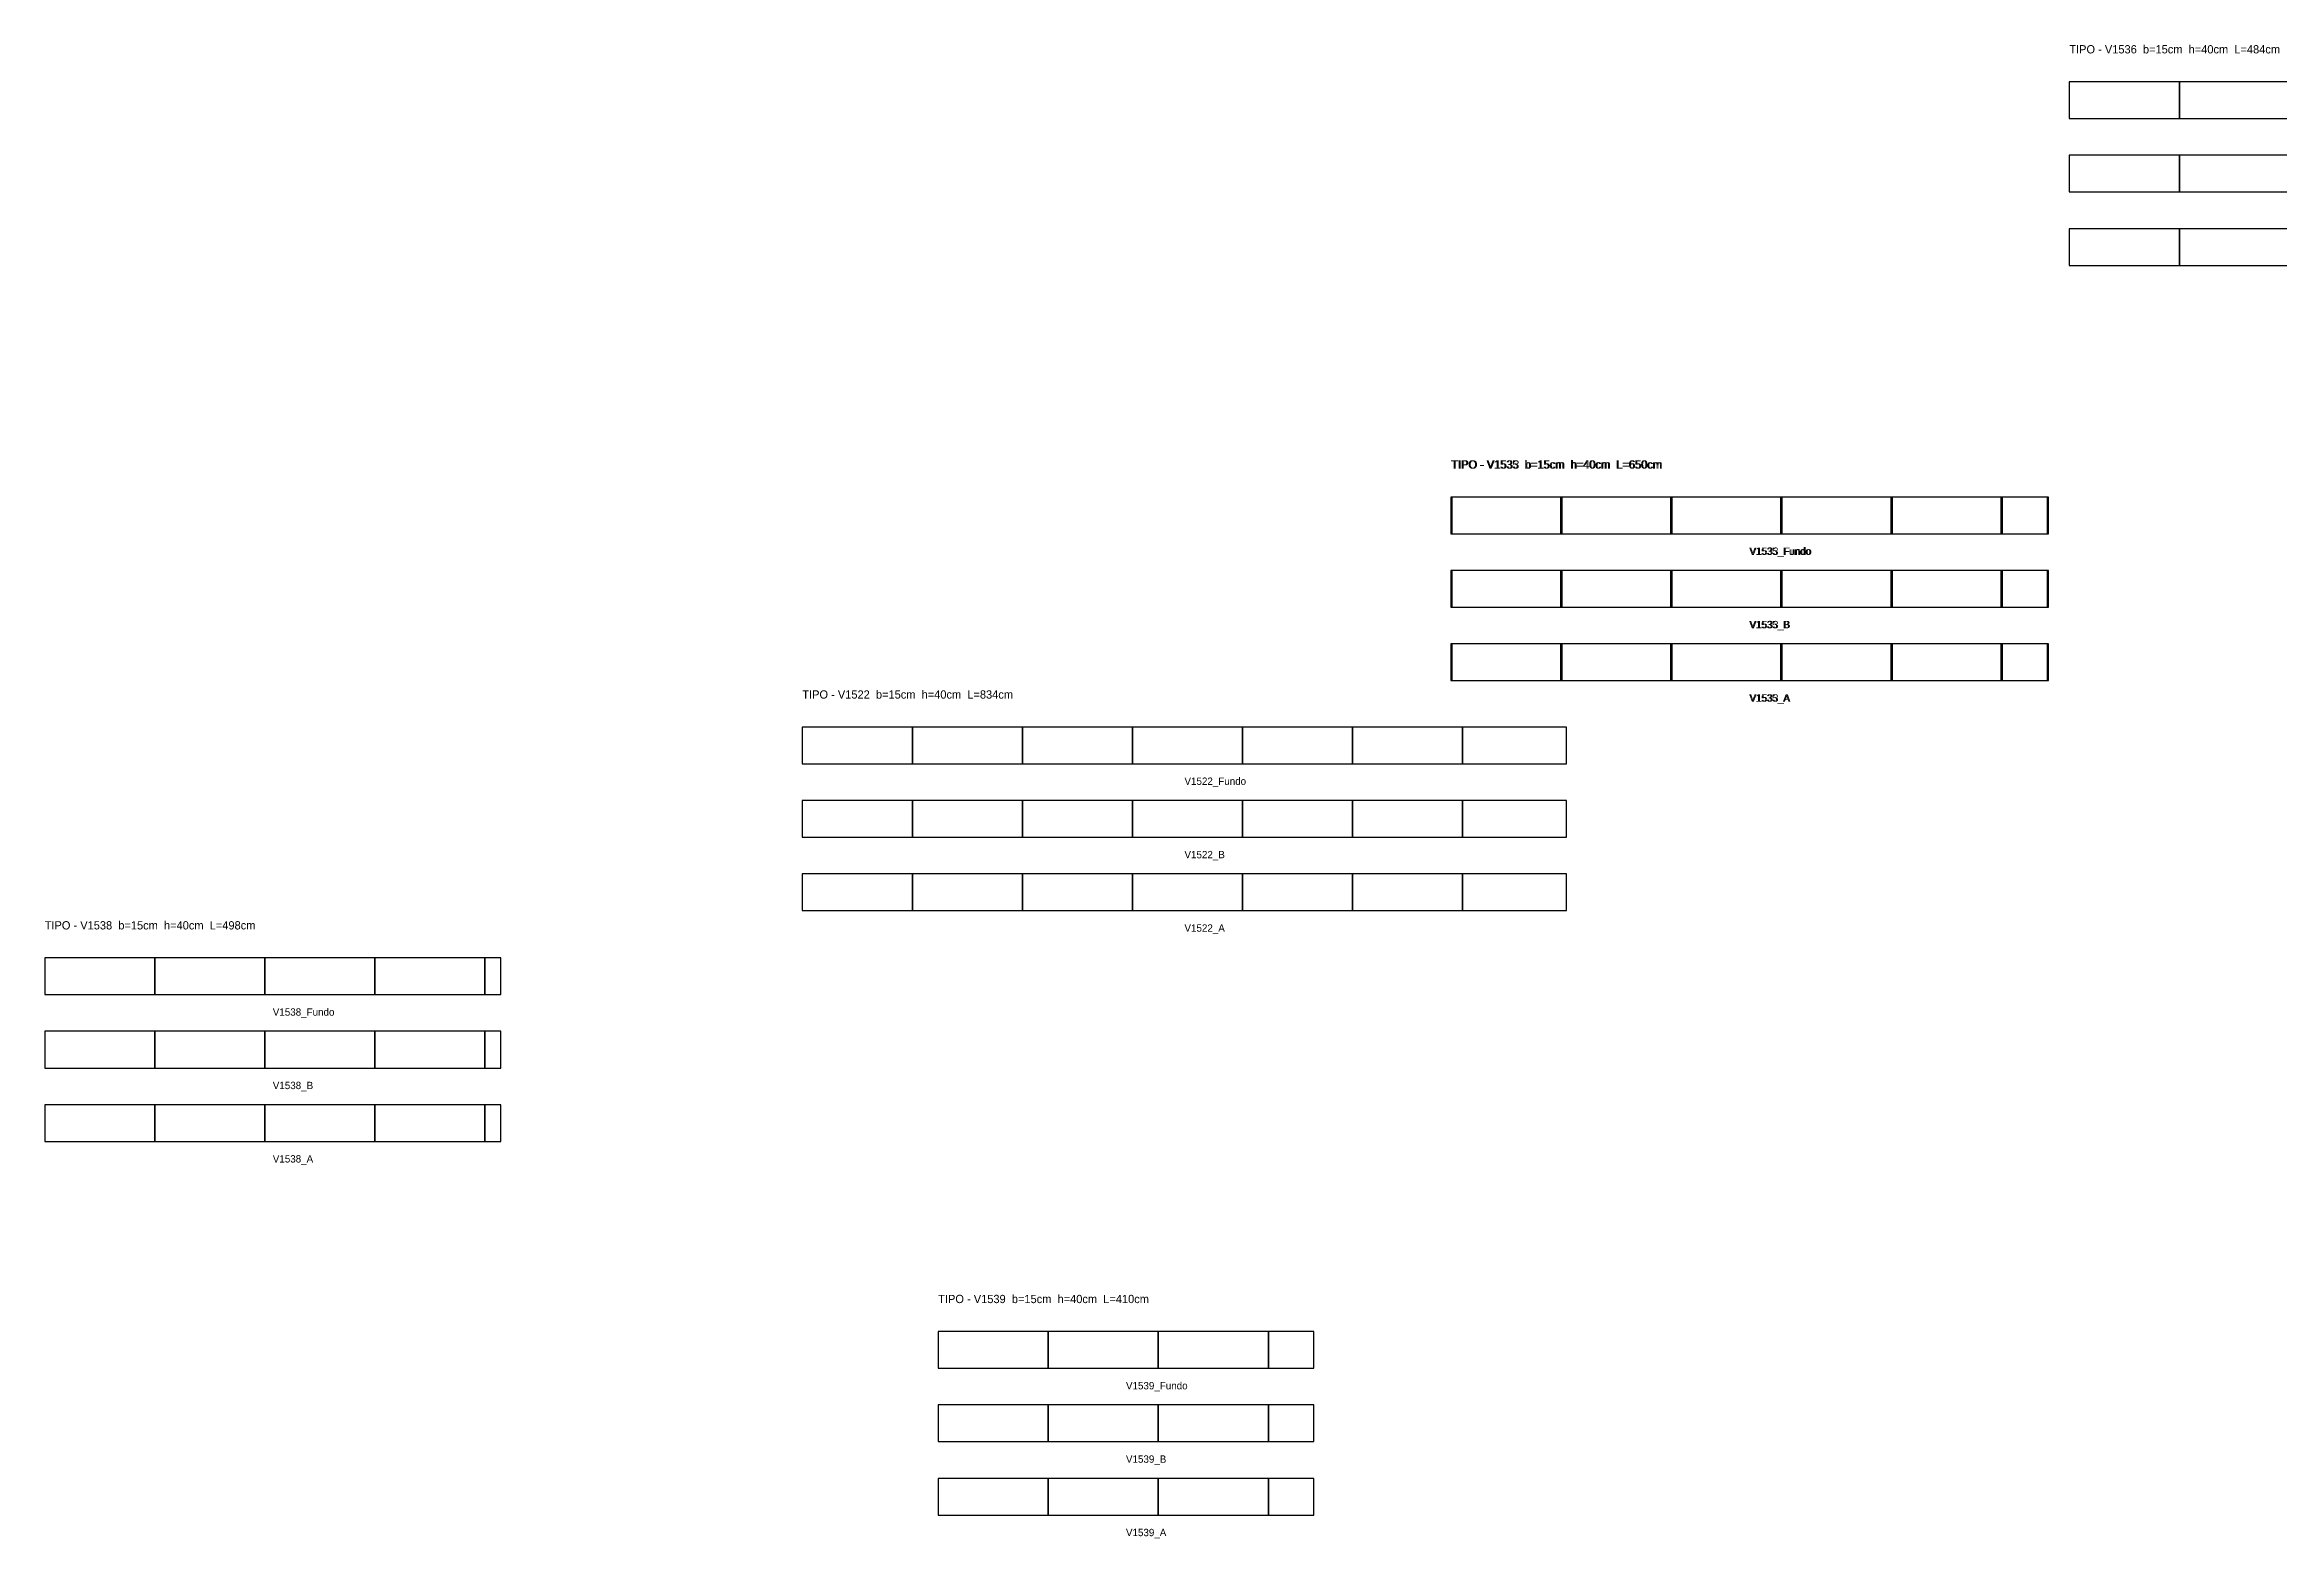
# Model space of a CAD drawing. Header units: metres. Extents: x -378 to 9631, y -12925 to 11375.
# Drawn here: x 5351 to 7788, y 8592 to 10220 of the extents above; entities that cross this region are included whole.
import ezdxf

# ---------------------------------------------------------------- set-up
doc = ezdxf.new("R2010")
doc.units = ezdxf.units.M

msp = doc.modelspace()

# ---------------------------------------------------------------- texts
at = {"layer": 'NOMENCLATURA', "char_height": 9, "attachment_point": 1}
for s, insert in [('TIPO - V1536  b=15cm  h=40cm  L=484cm', (7558.69, 10219.67)), ('TIPO - V1535  b=15cm  h=40cm  L=650cm', (6884.25, 9767.19)), ('TIPO - V1533  b=15cm  h=40cm  L=650cm', (6885.34, 9767.19)), ('TIPO - V1522  b=15cm  h=40cm  L=834cm', (6177.03, 9516.5)), ('TIPO - V1538  b=15cm  h=40cm  L=498cm', (5350.86, 9264.92)), ('TIPO - V1539  b=15cm  h=40cm  L=410cm', (6325.24, 8857.7))]:
    msp.add_mtext(s, dxfattribs=dict(at, insert=insert))
at = {"layer": 'Texto Secao', "char_height": 8, "attachment_point": 1}
for s, insert in [('V1535_Fundo', (7209.5, 9672.19)), ('V1533_Fundo', (7210.59, 9672.19)), ('V1535_B', (7209.5, 9592.19)), ('V1533_B', (7210.59, 9592.19)), ('V1535_A', (7209.5, 9512.19)), ('V1533_A', (7210.59, 9512.19)), ('V1522_Fundo', (6593.78, 9421.5)), ('V1522_B', (6593.78, 9341.5)), ('V1522_A', (6593.78, 9261.5)), ('V1538_Fundo', (5599.61, 9169.92)), ('V1538_B', (5599.61, 9089.92)), ('V1538_A', (5599.61, 9009.92)), ('V1539_Fundo', (6529.99, 8762.7)), ('V1539_B', (6529.99, 8682.7)), ('V1539_A', (6529.99, 8602.7))]:
    msp.add_mtext(s, dxfattribs=dict(at, insert=insert))

# ---------------------------------------------------------------- linework, layer by layer
at = {"layer": 'Paineis'}
for points in [[(7558.69, 10139.67), (7678.69, 10139.67), (7678.69, 10179.67), (7558.69, 10179.67)], [(7678.69, 10139.67), (7798.69, 10139.67), (7798.69, 10179.67), (7678.69, 10179.67)], [(7558.69, 10059.67), (7678.69, 10059.67), (7678.69, 10099.67), (7558.69, 10099.67)], [(7678.69, 10059.67), (7798.69, 10059.67), (7798.69, 10099.67), (7678.69, 10099.67)], [(7558.69, 9979.67), (7678.69, 9979.67), (7678.69, 10019.67), (7558.69, 10019.67)], [(7678.69, 9979.67), (7798.69, 9979.67), (7798.69, 10019.67), (7678.69, 10019.67)], [(6884.25, 9687.19), (7004.25, 9687.19), (7004.25, 9727.19), (6884.25, 9727.19)], [(6885.34, 9687.19), (7005.34, 9687.19), (7005.34, 9727.19), (6885.34, 9727.19)], [(7004.25, 9687.19), (7124.25, 9687.19), (7124.25, 9727.19), (7004.25, 9727.19)], [(7005.34, 9687.19), (7125.34, 9687.19), (7125.34, 9727.19), (7005.34, 9727.19)], [(7124.25, 9687.19), (7244.25, 9687.19), (7244.25, 9727.19), (7124.25, 9727.19)], [(7125.34, 9687.19), (7245.34, 9687.19), (7245.34, 9727.19), (7125.34, 9727.19)], [(7244.25, 9687.19), (7364.25, 9687.19), (7364.25, 9727.19), (7244.25, 9727.19)], [(7245.34, 9687.19), (7365.34, 9687.19), (7365.34, 9727.19), (7245.34, 9727.19)], [(7364.25, 9687.19), (7484.25, 9687.19), (7484.25, 9727.19), (7364.25, 9727.19)], [(7365.34, 9687.19), (7485.34, 9687.19), (7485.34, 9727.19), (7365.34, 9727.19)], [(7484.25, 9687.19), (7534.75, 9687.19), (7534.75, 9727.19), (7484.25, 9727.19)], [(7485.34, 9687.19), (7535.84, 9687.19), (7535.84, 9727.19), (7485.34, 9727.19)], [(6884.25, 9607.19), (7004.25, 9607.19), (7004.25, 9647.19), (6884.25, 9647.19)], [(6885.34, 9607.19), (7005.34, 9607.19), (7005.34, 9647.19), (6885.34, 9647.19)], [(7004.25, 9607.19), (7124.25, 9607.19), (7124.25, 9647.19), (7004.25, 9647.19)], [(7005.34, 9607.19), (7125.34, 9607.19), (7125.34, 9647.19), (7005.34, 9647.19)], [(7124.25, 9607.19), (7244.25, 9607.19), (7244.25, 9647.19), (7124.25, 9647.19)], [(7125.34, 9607.19), (7245.34, 9607.19), (7245.34, 9647.19), (7125.34, 9647.19)], [(7244.25, 9607.19), (7364.25, 9607.19), (7364.25, 9647.19), (7244.25, 9647.19)], [(7245.34, 9607.19), (7365.34, 9607.19), (7365.34, 9647.19), (7245.34, 9647.19)], [(7364.25, 9607.19), (7484.25, 9607.19), (7484.25, 9647.19), (7364.25, 9647.19)], [(7365.34, 9607.19), (7485.34, 9607.19), (7485.34, 9647.19), (7365.34, 9647.19)], [(7484.25, 9607.19), (7534.75, 9607.19), (7534.75, 9647.19), (7484.25, 9647.19)], [(7485.34, 9607.19), (7535.84, 9607.19), (7535.84, 9647.19), (7485.34, 9647.19)], [(6884.25, 9527.19), (7004.25, 9527.19), (7004.25, 9567.19), (6884.25, 9567.19)], [(6885.34, 9527.19), (7005.34, 9527.19), (7005.34, 9567.19), (6885.34, 9567.19)], [(7004.25, 9527.19), (7124.25, 9527.19), (7124.25, 9567.19), (7004.25, 9567.19)], [(7005.34, 9527.19), (7125.34, 9527.19), (7125.34, 9567.19), (7005.34, 9567.19)], [(7124.25, 9527.19), (7244.25, 9527.19), (7244.25, 9567.19), (7124.25, 9567.19)], [(7125.34, 9527.19), (7245.34, 9527.19), (7245.34, 9567.19), (7125.34, 9567.19)], [(7244.25, 9527.19), (7364.25, 9527.19), (7364.25, 9567.19), (7244.25, 9567.19)], [(7245.34, 9527.19), (7365.34, 9527.19), (7365.34, 9567.19), (7245.34, 9567.19)], [(7364.25, 9527.19), (7484.25, 9527.19), (7484.25, 9567.19), (7364.25, 9567.19)], [(7365.34, 9527.19), (7485.34, 9527.19), (7485.34, 9567.19), (7365.34, 9567.19)], [(7484.25, 9527.19), (7534.75, 9527.19), (7534.75, 9567.19), (7484.25, 9567.19)], [(7485.34, 9527.19), (7535.84, 9527.19), (7535.84, 9567.19), (7485.34, 9567.19)], [(6177.03, 9436.5), (6297.03, 9436.5), (6297.03, 9476.5), (6177.03, 9476.5)], [(6297.03, 9436.5), (6417.03, 9436.5), (6417.03, 9476.5), (6297.03, 9476.5)], [(6417.03, 9436.5), (6537.03, 9436.5), (6537.03, 9476.5), (6417.03, 9476.5)], [(6537.03, 9436.5), (6657.03, 9436.5), (6657.03, 9476.5), (6537.03, 9476.5)], [(6657.03, 9436.5), (6777.03, 9436.5), (6777.03, 9476.5), (6657.03, 9476.5)], [(6777.03, 9436.5), (6897.03, 9436.5), (6897.03, 9476.5), (6777.03, 9476.5)], [(6897.03, 9436.5), (7010.53, 9436.5), (7010.53, 9476.5), (6897.03, 9476.5)], [(6177.03, 9356.5), (6297.03, 9356.5), (6297.03, 9396.5), (6177.03, 9396.5)], [(6297.03, 9356.5), (6417.03, 9356.5), (6417.03, 9396.5), (6297.03, 9396.5)], [(6417.03, 9356.5), (6537.03, 9356.5), (6537.03, 9396.5), (6417.03, 9396.5)], [(6537.03, 9356.5), (6657.03, 9356.5), (6657.03, 9396.5), (6537.03, 9396.5)], [(6657.03, 9356.5), (6777.03, 9356.5), (6777.03, 9396.5), (6657.03, 9396.5)], [(6777.03, 9356.5), (6897.03, 9356.5), (6897.03, 9396.5), (6777.03, 9396.5)], [(6897.03, 9356.5), (7010.53, 9356.5), (7010.53, 9396.5), (6897.03, 9396.5)], [(6177.03, 9276.5), (6297.03, 9276.5), (6297.03, 9316.5), (6177.03, 9316.5)], [(6297.03, 9276.5), (6417.03, 9276.5), (6417.03, 9316.5), (6297.03, 9316.5)], [(6417.03, 9276.5), (6537.03, 9276.5), (6537.03, 9316.5), (6417.03, 9316.5)], [(6537.03, 9276.5), (6657.03, 9276.5), (6657.03, 9316.5), (6537.03, 9316.5)], [(6657.03, 9276.5), (6777.03, 9276.5), (6777.03, 9316.5), (6657.03, 9316.5)], [(6777.03, 9276.5), (6897.03, 9276.5), (6897.03, 9316.5), (6777.03, 9316.5)], [(6897.03, 9276.5), (7010.53, 9276.5), (7010.53, 9316.5), (6897.03, 9316.5)], [(5350.86, 9184.92), (5470.86, 9184.92), (5470.86, 9224.92), (5350.86, 9224.92)], [(5470.86, 9184.92), (5590.86, 9184.92), (5590.86, 9224.92), (5470.86, 9224.92)], [(5590.86, 9184.92), (5710.86, 9184.92), (5710.86, 9224.92), (5590.86, 9224.92)], [(5710.86, 9184.92), (5830.86, 9184.92), (5830.86, 9224.92), (5710.86, 9224.92)], [(5830.86, 9184.92), (5848.36, 9184.92), (5848.36, 9224.92), (5830.86, 9224.92)], [(5350.86, 9104.92), (5470.86, 9104.92), (5470.86, 9144.92), (5350.86, 9144.92)], [(5470.86, 9104.92), (5590.86, 9104.92), (5590.86, 9144.92), (5470.86, 9144.92)], [(5590.86, 9104.92), (5710.86, 9104.92), (5710.86, 9144.92), (5590.86, 9144.92)], [(5710.86, 9104.92), (5830.86, 9104.92), (5830.86, 9144.92), (5710.86, 9144.92)], [(5830.86, 9104.92), (5848.36, 9104.92), (5848.36, 9144.92), (5830.86, 9144.92)], [(5350.86, 9024.92), (5470.86, 9024.92), (5470.86, 9064.92), (5350.86, 9064.92)], [(5470.86, 9024.92), (5590.86, 9024.92), (5590.86, 9064.92), (5470.86, 9064.92)], [(5590.86, 9024.92), (5710.86, 9024.92), (5710.86, 9064.92), (5590.86, 9064.92)], [(5710.86, 9024.92), (5830.86, 9024.92), (5830.86, 9064.92), (5710.86, 9064.92)], [(5830.86, 9024.92), (5848.36, 9024.92), (5848.36, 9064.92), (5830.86, 9064.92)], [(6325.24, 8777.7), (6445.24, 8777.7), (6445.24, 8817.7), (6325.24, 8817.7)], [(6445.24, 8777.7), (6565.24, 8777.7), (6565.24, 8817.7), (6445.24, 8817.7)], [(6565.24, 8777.7), (6685.24, 8777.7), (6685.24, 8817.7), (6565.24, 8817.7)], [(6685.24, 8777.7), (6734.74, 8777.7), (6734.74, 8817.7), (6685.24, 8817.7)], [(6325.24, 8697.7), (6445.24, 8697.7), (6445.24, 8737.7), (6325.24, 8737.7)], [(6445.24, 8697.7), (6565.24, 8697.7), (6565.24, 8737.7), (6445.24, 8737.7)], [(6565.24, 8697.7), (6685.24, 8697.7), (6685.24, 8737.7), (6565.24, 8737.7)], [(6685.24, 8697.7), (6734.74, 8697.7), (6734.74, 8737.7), (6685.24, 8737.7)], [(6325.24, 8617.7), (6445.24, 8617.7), (6445.24, 8657.7), (6325.24, 8657.7)], [(6445.24, 8617.7), (6565.24, 8617.7), (6565.24, 8657.7), (6445.24, 8657.7)], [(6565.24, 8617.7), (6685.24, 8617.7), (6685.24, 8657.7), (6565.24, 8657.7)], [(6685.24, 8617.7), (6734.74, 8617.7), (6734.74, 8657.7), (6685.24, 8657.7)]]:
    msp.add_lwpolyline(points, close=True, dxfattribs=at)

msp.set_redraw_order([(e.dxf.handle, doc.entitydb.next_handle()) for e in msp.query("TEXT MTEXT ATTDEF DIMENSION ARC_DIMENSION")])  # texts and dimensions are drawn at this point

doc.saveas('drawing.dxf')
